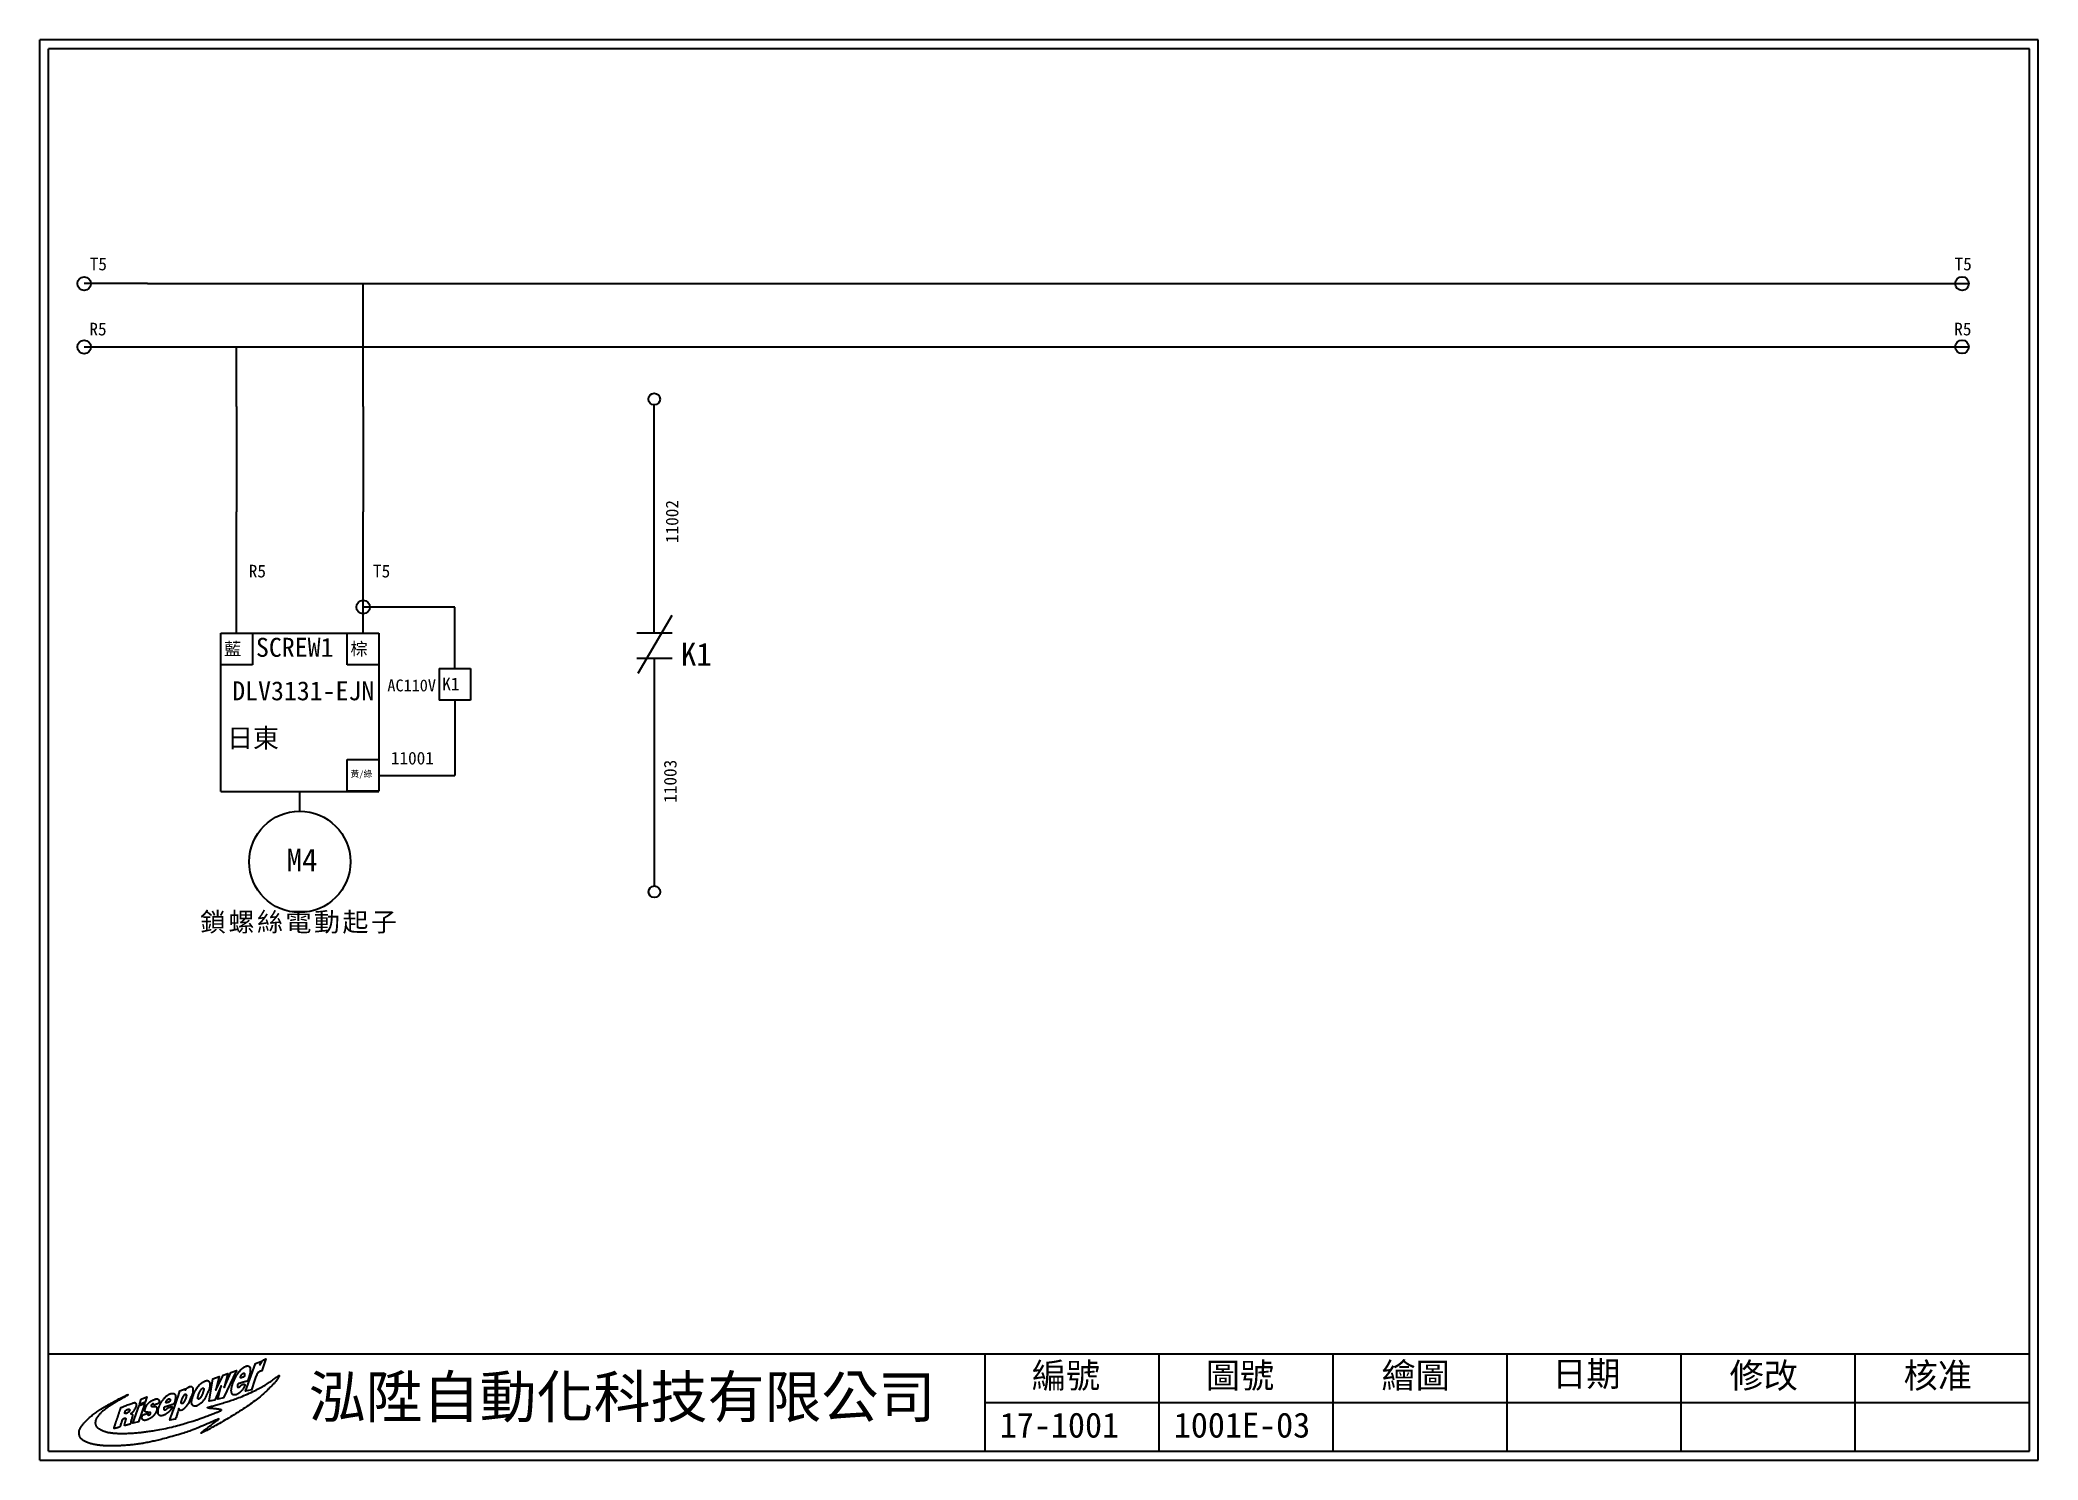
# Model space of a CAD drawing. Extents: x 10 to 326, y -17 to 207.
import ezdxf

# ---------------------------------------------------------------- set-up
doc = ezdxf.new("R2010")
doc.units = 0
doc.layers.get('0').update_dxf_attribs({"linetype": 'CONTINUOUS'})
for name, color, linetype in [('圖框層', 7, 'CONTINUOUS'), ('標尺寸層', 3, 'CONTINUOUS'), ('輪廓線層', 7, 'CONTINUOUS')]:
    doc.layers.add(name, color=color, linetype=linetype)
doc.styles.add('STSL', font='kaiu.ttf')
doc.styles.add('標楷體', font='kaiu.ttf')

msp = doc.modelspace()

# ---------------------------------------------------------------- texts
at = {"color": 7, "insert": (51.05, 69.12), "char_height": 3, "width": 33.5839, "attachment_point": 2, "style": '標楷體'}
msp.add_mtext('{\\T1.1;鎖螺絲電動起子}', dxfattribs=at)
at = {"layer": '圖框層', "color": 7, "style": 'STSL'}
for s, height, p in [('T5', 2, (17.86, 170.57)), ('T5', 2, (312.51, 170.57)), ('R5', 2, (17.81, 160.29)), ('R5', 2, (312.46, 160.29)), ('R5', 2, (42.99, 122.05)), ('T5', 2, (62.62, 122.05)), ('藍', 2, (39.07, 109.76)), ('SCREW1', 3, (44.13, 109.51)), ('棕', 2, (59.05, 109.76)), ('K1', 3.6, (111.26, 108.12)), ('DLV3131-EJN', 3, (40.38, 102.64)), ('AC110V', 1.881, (64.89, 104.05)), ('K1', 2, (73.56, 104.23)), ('日東', 3, (39.57, 95.18)), ('黃/綠', 1, (59.05, 90.5)), ('11001', 2, (65.44, 92.5)), ('M4', 3.6, (48.96, 75.6)), ('泓陞自動化科技有限公司', 6.6, (52.46, -10.71)), ('編號', 3.96, (166.71, -6.03)), ('圖號', 3.96, (194.21, -6.03)), ('繪圖', 3.96, (221.96, -6.02)), ('日期', 3.96, (248.94, -5.75)), ('修改', 3.96, (276.96, -6.02)), ('核准', 3.96, (304.46, -6.02)), ('17-1001', 3.96, (161.65, -13.85)), ('1001E-03', 3.96, (189.15, -13.85))]:
    msp.add_text(s, height=height, dxfattribs=at).set_placement(p)
for s, p in [('11002', (110.87, 127.48)), ('11003', (110.58, 86.44))]:
    msp.add_text(s, height=2, rotation=90, dxfattribs=at).set_placement(p)

# ---------------------------------------------------------------- linework, layer by layer
at = {"color": 7}
for p, q in [((107.06, 113.29), (107.06, 149.31)), ((107.08, 73.3), (107.08, 109.32))]:
    msp.add_line(p, q, dxfattribs=at)
for centre, radius in [((16.99, 168.47), 1.07), ((313.7, 168.48), 1.07), ((16.99, 158.47), 1.07), ((313.7, 158.48), 1.07), ((61.06, 117.37), 1.07), ((51.05, 77.12), 8)]:
    msp.add_circle(centre, radius, dxfattribs=at)
at = {"layer": '圖框層', "color": 7}
for p, q in [((325.7, 206.97), (10, 206.97)), ((10, -17.4), (10, 206.97)), ((324.33, 205.59), (11.37, 205.59)), ((11.37, -16.02), (11.37, 205.59)), ((324.33, -16.02), (324.33, 205.59)), ((325.7, -17.4), (325.7, 206.97)), ((11.37, -0.62), (324.33, -0.62)), ((159.33, -16.02), (159.33, -0.62)), ((186.83, -16.02), (186.83, -0.62)), ((214.33, -16.02), (214.33, -0.62)), ((241.83, -16.02), (241.83, -0.62)), ((269.33, -16.02), (269.33, -0.62)), ((296.83, -16.02), (296.83, -0.62)), ((159.33, -8.32), (324.33, -8.32)), ((10, -17.4), (325.7, -17.4)), ((11.37, -16.02), (324.33, -16.02))]:
    msp.add_line(p, q, dxfattribs=at)
at = {"layer": '標尺寸層', "color": 7}
for p, q in [((26.99, 168.47), (16.99, 168.47)), ((26.99, 168.47), (312.62, 168.47)), ((61.06, 149.07), (61.06, 168.47)), ((239.13, 168.47), (314.77, 168.47)), ((16.99, 158.47), (312.62, 158.47)), ((41.06, 149.07), (41.06, 158.47)), ((219.13, 158.47), (314.77, 158.47)), ((41.06, 149.07), (41.06, 132.44)), ((61.06, 149.07), (61.06, 132.44)), ((41.06, 113.25), (41.06, 132.44)), ((61.06, 113.25), (61.06, 132.44)), ((75.55, 117.37), (61.06, 117.37)), ((75.55, 107.66), (75.55, 117.37)), ((109.85, 116.04), (104.47, 106.87)), ((38.56, 88.25), (38.56, 113.25)), ((38.56, 113.25), (63.54, 113.25)), ((38.56, 113.25), (43.56, 113.25)), ((38.56, 108.25), (38.56, 113.25)), ((43.56, 113.25), (43.56, 108.25)), ((58.54, 113.25), (63.54, 113.25)), ((58.54, 108.25), (58.54, 113.25)), ((63.54, 113.26), (63.54, 88.26)), ((63.54, 113.25), (63.54, 108.25)), ((104.3, 113.29), (109.87, 113.29)), ((43.56, 108.25), (38.56, 108.25)), ((63.54, 108.25), (58.54, 108.25)), ((73.05, 107.66), (78.05, 107.66)), ((73.05, 107.66), (73.05, 102.66)), ((78.05, 107.66), (78.05, 102.66)), ((104.3, 109.32), (109.87, 109.32)), ((78.05, 102.66), (73.05, 102.66)), ((75.55, 102.66), (75.55, 90.76)), ((58.54, 93.26), (63.54, 93.26)), ((58.54, 88.26), (58.54, 93.26)), ((63.54, 93.26), (63.54, 88.26)), ((63.54, 90.76), (75.55, 90.76)), ((38.56, 88.25), (63.54, 88.25)), ((51.05, 85.12), (51.05, 88.25)), ((63.54, 88.26), (58.54, 88.26))]:
    msp.add_line(p, q, dxfattribs=at)
for centre in [(107.06, 150.23), (107.08, 72.38)]:
    msp.add_circle(centre, 0.92, dxfattribs=at)
at = {"layer": '輪廓線層', "color": 7}
for points in [[(42.94, -4.49), (42.93, -4.54), (42.91, -4.59), (42.9, -4.64), (42.88, -4.68), (42.87, -4.72), (42.85, -4.76), (42.84, -4.79), (42.83, -4.82), (42.82, -4.85), (42.8, -4.87), (42.79, -4.89), (42.77, -4.91), (42.76, -4.92), (42.74, -4.93), (42.72, -4.95), (42.69, -4.96), (42.66, -4.96), (42.63, -4.97), (42.6, -4.98), (42.56, -4.99), (42.52, -5), (42.47, -5.01), (42.41, -5.02), (42.36, -5.04), (42.29, -5.05), (42.22, -5.07), (42.15, -5.09), (42.08, -5.11), (42.01, -5.14), (41.94, -5.16), (41.86, -5.18), (41.8, -5.2), (41.73, -5.22), (41.68, -5.24), (41.62, -5.25), (41.57, -5.27), (41.53, -5.28), (41.48, -5.29), (41.45, -5.31), (41.41, -5.32), (41.39, -5.33), (41.36, -5.34), (41.34, -5.35), (41.32, -5.36), (41.31, -5.37), (41.29, -5.39), (41.28, -5.4), (41.27, -5.42), (41.26, -5.44), (41.24, -5.47), (41.23, -5.49), (41.22, -5.52), (41.22, -5.54), (41.21, -5.57), (41.2, -5.6), (41.2, -5.63), (41.19, -5.65), (41.19, -5.68), (41.19, -5.7), (41.19, -5.72), (41.19, -5.74), (41.19, -5.76), (41.19, -5.78), (41.19, -5.8), (41.2, -5.82), (41.21, -5.83), (41.21, -5.85), (41.22, -5.86), (41.23, -5.87), (41.25, -5.88), (41.26, -5.89), (41.27, -5.9), (41.29, -5.9), (41.31, -5.9), (41.33, -5.9), (41.35, -5.9), (41.37, -5.9), (41.39, -5.9), (41.41, -5.89), (41.43, -5.89), (41.45, -5.88), (41.48, -5.87), (41.5, -5.86), (41.52, -5.85), (41.54, -5.83), (41.56, -5.82), (41.58, -5.8), (41.6, -5.78), (41.62, -5.77), (41.65, -5.75), (41.67, -5.73), (41.69, -5.7), (41.7, -5.68), (41.72, -5.66), (41.74, -5.64), (41.75, -5.62), (41.77, -5.6), (41.78, -5.58), (41.8, -5.57), (41.81, -5.55), (41.84, -5.53), (41.87, -5.51), (41.91, -5.49), (41.95, -5.48), (42.01, -5.46), (42.08, -5.44), (42.15, -5.43), (42.22, -5.43), (42.28, -5.43), (42.33, -5.45), (42.37, -5.47), (42.39, -5.52), (42.39, -5.58), (42.37, -5.66), (42.33, -5.75), (42.28, -5.85), (42.22, -5.95), (42.16, -6.06), (42.09, -6.16), (42.02, -6.26), (41.95, -6.35), (41.88, -6.43), (41.81, -6.5), (41.75, -6.57), (41.69, -6.63), (41.63, -6.68), (41.58, -6.73), (41.53, -6.77), (41.48, -6.8), (41.43, -6.84), (41.39, -6.87), (41.35, -6.89), (41.31, -6.91), (41.28, -6.94), (41.24, -6.95), (41.21, -6.97), (41.18, -6.99), (41.14, -7), (41.11, -7.02), (41.09, -7.03), (41.06, -7.05), (41.03, -7.06), (41, -7.07), (40.98, -7.08), (40.95, -7.09), (40.92, -7.09), (40.9, -7.1), (40.87, -7.11), (40.85, -7.11), (40.82, -7.11), (40.79, -7.11), (40.76, -7.11), (40.73, -7.11), (40.7, -7.11), (40.66, -7.11), (40.63, -7.1), (40.6, -7.09), (40.56, -7.09), (40.53, -7.08), (40.5, -7.07), (40.48, -7.05), (40.45, -7.04), (40.43, -7.02), (40.41, -7), (40.39, -6.98), (40.37, -6.96), (40.36, -6.94), (40.34, -6.91), (40.33, -6.88), (40.31, -6.84), (40.3, -6.81), (40.29, -6.77), (40.28, -6.73), (40.26, -6.68), (40.26, -6.64), (40.25, -6.59), (40.24, -6.55), (40.24, -6.5), (40.23, -6.45), (40.23, -6.4), (40.23, -6.34), (40.24, -6.29), (40.24, -6.24), (40.25, -6.18), (40.25, -6.12), (40.26, -6.06), (40.28, -5.99), (40.29, -5.93), (40.31, -5.86), (40.33, -5.78), (40.35, -5.7), (40.37, -5.62), (40.4, -5.53), (40.43, -5.43), (40.47, -5.33), (40.5, -5.23), (40.54, -5.12), (40.58, -5.02), (40.63, -4.91), (40.67, -4.8), (40.72, -4.69), (40.77, -4.58), (40.82, -4.48), (40.87, -4.37), (40.93, -4.27), (40.99, -4.16), (41.05, -4.06), (41.11, -3.96), (41.18, -3.86), (41.24, -3.76), (41.31, -3.67), (41.37, -3.58), (41.44, -3.5), (41.5, -3.42), (41.56, -3.34), (41.62, -3.28), (41.67, -3.22), (41.71, -3.16), (41.76, -3.11), (41.8, -3.07), (41.84, -3.03), (41.88, -2.99), (41.92, -2.96), (41.96, -2.92), (42, -2.89), (42.05, -2.86), (42.09, -2.83), (42.14, -2.79), (42.19, -2.76), (42.23, -2.73), (42.28, -2.71), (42.32, -2.68), (42.36, -2.66), (42.41, -2.64), (42.45, -2.62), (42.49, -2.6), (42.53, -2.58), (42.56, -2.57), (42.6, -2.56), (42.64, -2.55), (42.67, -2.54), (42.71, -2.53), (42.74, -2.53), (42.77, -2.53), (42.81, -2.53), (42.84, -2.53), (42.87, -2.53), (42.89, -2.53), (42.92, -2.54), (42.95, -2.54), (42.97, -2.55), (42.99, -2.56), (43.02, -2.57), (43.04, -2.59), (43.06, -2.6), (43.08, -2.62), (43.09, -2.64), (43.11, -2.66), (43.13, -2.68), (43.15, -2.7), (43.16, -2.73), (43.17, -2.76), (43.19, -2.79), (43.2, -2.82), (43.21, -2.85), (43.21, -2.88), (43.22, -2.92), (43.23, -2.96), (43.23, -3), (43.23, -3.04), (43.23, -3.08), (43.23, -3.13), (43.23, -3.17), (43.23, -3.22), (43.23, -3.28), (43.23, -3.33), (43.22, -3.38), (43.22, -3.44), (43.21, -3.49), (43.2, -3.55), (43.19, -3.6), (43.18, -3.66), (43.17, -3.71), (43.16, -3.77), (43.14, -3.83), (43.13, -3.88), (43.11, -3.94), (43.09, -4), (43.08, -4.06), (43.06, -4.13), (43.04, -4.19), (43.02, -4.25), (43, -4.32), (42.98, -4.38), (42.96, -4.43)], [(44.27, -3.86), (44.07, -4.34), (43.9, -4.85), (43.43, -6.28), (42.48, -6.53), (44.04, -2.14), (44.9, -1.83), (44.76, -2.33), (45.03, -1.85), (45.36, -1.57), (45.7, -1.42), (45.05, -3.28), (44.91, -3.33), (44.74, -3.37), (44.51, -3.52)], [(37.05, -11.43), (36.76, -11.56), (36.44, -11.7), (36.11, -11.84), (35.76, -11.98), (35.42, -12.12), (35.08, -12.26), (34.75, -12.39), (34.45, -12.51), (34.17, -12.62), (33.91, -12.72), (33.66, -12.81), (33.43, -12.9), (33.2, -12.98), (32.96, -13.06), (32.71, -13.13), (32.45, -13.22), (32.17, -13.3), (31.86, -13.39), (31.55, -13.48), (31.23, -13.57), (30.91, -13.67), (30.59, -13.75), (30.27, -13.84), (29.97, -13.92), (29.69, -13.99), (29.43, -14.06), (29.17, -14.13), (28.94, -14.19), (28.71, -14.24), (28.49, -14.29), (28.27, -14.34), (28.06, -14.39), (27.85, -14.44), (27.65, -14.48), (27.44, -14.53), (27.24, -14.57), (27.04, -14.61), (26.83, -14.65), (26.63, -14.69), (26.43, -14.72), (26.23, -14.76), (26.03, -14.79), (25.83, -14.82), (25.63, -14.85), (25.44, -14.88), (25.25, -14.9), (25.06, -14.93), (24.88, -14.95), (24.7, -14.97), (24.52, -14.99), (24.35, -15.01), (24.18, -15.03), (24, -15.04), (23.83, -15.06), (23.65, -15.07), (23.47, -15.09), (23.29, -15.1), (23.1, -15.11), (22.9, -15.12), (22.71, -15.13), (22.52, -15.14), (22.33, -15.15), (22.14, -15.16), (21.95, -15.16), (21.78, -15.17), (21.6, -15.17), (21.44, -15.17), (21.28, -15.17), (21.12, -15.17), (20.97, -15.17), (20.83, -15.17), (20.69, -15.17), (20.55, -15.16), (20.42, -15.15), (20.29, -15.15), (20.17, -15.14), (20.04, -15.13), (19.92, -15.12), (19.79, -15.11), (19.66, -15.09), (19.53, -15.08), (19.39, -15.06), (19.25, -15.05), (19.11, -15.03), (18.96, -15.01), (18.82, -14.98), (18.67, -14.96), (18.52, -14.93), (18.36, -14.89), (18.21, -14.86), (18.06, -14.82), (17.91, -14.77), (17.76, -14.73), (17.62, -14.68), (17.49, -14.63), (17.36, -14.58), (17.24, -14.53), (17.13, -14.48), (17.03, -14.43), (16.94, -14.37), (16.85, -14.32), (16.78, -14.27), (16.71, -14.22), (16.64, -14.17), (16.59, -14.12), (16.54, -14.07), (16.49, -14.03), (16.46, -13.98), (16.42, -13.94), (16.39, -13.9), (16.37, -13.86), (16.35, -13.82), (16.33, -13.79), (16.31, -13.75), (16.29, -13.72), (16.28, -13.68), (16.27, -13.65), (16.26, -13.61), (16.25, -13.58), (16.24, -13.54), (16.24, -13.51), (16.23, -13.47), (16.23, -13.43), (16.22, -13.4), (16.22, -13.36), (16.22, -13.32), (16.21, -13.28), (16.21, -13.24), (16.2, -13.2), (16.2, -13.16), (16.19, -13.12), (16.19, -13.07), (16.18, -13.03), (16.18, -12.99), (16.18, -12.95), (16.18, -12.9), (16.19, -12.86), (16.19, -12.82), (16.2, -12.78), (16.21, -12.74), (16.23, -12.69), (16.25, -12.64), (16.27, -12.59), (16.3, -12.53), (16.34, -12.47), (16.37, -12.4), (16.42, -12.32), (16.46, -12.24), (16.52, -12.16), (16.58, -12.07), (16.64, -11.98), (16.71, -11.89), (16.78, -11.79), (16.86, -11.69), (16.94, -11.59), (17.03, -11.48), (17.13, -11.37), (17.23, -11.26), (17.34, -11.15), (17.46, -11.04), (17.58, -10.92), (17.71, -10.8), (17.84, -10.68), (17.98, -10.56), (18.12, -10.45), (18.27, -10.33), (18.42, -10.21), (18.56, -10.1), (18.71, -9.99), (18.86, -9.88), (19.01, -9.77), (19.15, -9.67), (19.3, -9.57), (19.44, -9.47), (19.58, -9.38), (19.72, -9.29), (19.85, -9.21), (19.99, -9.13), (20.12, -9.05), (20.25, -8.97), (20.37, -8.9), (20.49, -8.83), (20.61, -8.77), (20.73, -8.7), (20.85, -8.63), (20.96, -8.57), (21.08, -8.5), (21.21, -8.43), (21.34, -8.36), (21.49, -8.28), (21.66, -8.19), (21.84, -8.09), (22.04, -7.98), (22.26, -7.87), (22.48, -7.75), (22.71, -7.63), (22.93, -7.51), (23.14, -7.4), (23.34, -7.31), (23.5, -7.23), (23.64, -7.16), (23.75, -7.12), (23.83, -7.09), (23.89, -7.07), (23.92, -7.07), (23.94, -7.08), (23.93, -7.09), (23.91, -7.12), (23.87, -7.15), (23.82, -7.19), (23.75, -7.23), (23.68, -7.27), (23.59, -7.32), (23.5, -7.38), (23.4, -7.44), (23.29, -7.5), (23.17, -7.56), (23.05, -7.63), (22.92, -7.7), (22.79, -7.77), (22.65, -7.84), (22.52, -7.92), (22.38, -8), (22.23, -8.08), (22.09, -8.16), (21.95, -8.25), (21.8, -8.34), (21.66, -8.42), (21.52, -8.51), (21.38, -8.6), (21.24, -8.69), (21.1, -8.78), (20.97, -8.87), (20.84, -8.96), (20.71, -9.05), (20.59, -9.14), (20.46, -9.23), (20.34, -9.33), (20.23, -9.42), (20.11, -9.51), (20, -9.61), (19.89, -9.7), (19.78, -9.8), (19.68, -9.9), (19.59, -9.99), (19.49, -10.08), (19.41, -10.17), (19.33, -10.26), (19.25, -10.34), (19.19, -10.42), (19.13, -10.5), (19.07, -10.57), (19.02, -10.64), (18.98, -10.71), (18.94, -10.78), (18.9, -10.85), (18.87, -10.92), (18.84, -10.99), (18.82, -11.06), (18.8, -11.13), (18.78, -11.2), (18.77, -11.26), (18.75, -11.32), (18.75, -11.38), (18.74, -11.44), (18.74, -11.49), (18.74, -11.54), (18.74, -11.59), (18.74, -11.63), (18.75, -11.68), (18.76, -11.72), (18.77, -11.76), (18.78, -11.81), (18.79, -11.85), (18.81, -11.9), (18.83, -11.94), (18.84, -11.98), (18.87, -12.02), (18.89, -12.06), (18.91, -12.1), (18.94, -12.14), (18.97, -12.17), (19, -12.2), (19.03, -12.24), (19.07, -12.27), (19.11, -12.3), (19.15, -12.33), (19.19, -12.37), (19.24, -12.4), (19.29, -12.43), (19.35, -12.46), (19.4, -12.49), (19.46, -12.53), (19.53, -12.56), (19.59, -12.59), (19.66, -12.63), (19.73, -12.66), (19.8, -12.7), (19.88, -12.73), (19.95, -12.76), (20.03, -12.8), (20.11, -12.83), (20.19, -12.86), (20.27, -12.89), (20.35, -12.91), (20.43, -12.94), (20.51, -12.96), (20.59, -12.98), (20.68, -13), (20.77, -13.02), (20.87, -13.03), (20.97, -13.05), (21.08, -13.07), (21.2, -13.08), (21.32, -13.1), (21.44, -13.11), (21.57, -13.13), (21.71, -13.14), (21.85, -13.15), (21.99, -13.16), (22.14, -13.17), (22.29, -13.18), (22.44, -13.19), (22.6, -13.19), (22.77, -13.19), (22.94, -13.2), (23.12, -13.2), (23.31, -13.19), (23.5, -13.19), (23.71, -13.18), (23.92, -13.17), (24.13, -13.17), (24.34, -13.15), (24.55, -13.14), (24.76, -13.13), (24.97, -13.11), (25.17, -13.1), (25.37, -13.08), (25.56, -13.06), (25.75, -13.04), (25.94, -13.02), (26.12, -13), (26.3, -12.98), (26.48, -12.96), (26.66, -12.94), (26.85, -12.91), (27.04, -12.89), (27.23, -12.86), (27.44, -12.83), (27.65, -12.8), (27.88, -12.76), (28.12, -12.72), (28.38, -12.68), (28.66, -12.63), (28.95, -12.58), (29.25, -12.52), (29.55, -12.46), (29.87, -12.39), (30.18, -12.33), (30.49, -12.25), (30.81, -12.18), (31.11, -12.1), (31.42, -12.03), (31.71, -11.95), (32, -11.87), (32.29, -11.79), (32.56, -11.71), (32.82, -11.64), (33.07, -11.56), (33.31, -11.49), (33.53, -11.43), (33.74, -11.36), (33.94, -11.3), (34.13, -11.24), (34.3, -11.19), (34.45, -11.14), (34.59, -11.1), (34.72, -11.06), (34.84, -11.02), (34.95, -10.98), (35.07, -10.94), (35.19, -10.89), (35.32, -10.85), (35.46, -10.79), (35.62, -10.73), (35.79, -10.67), (35.97, -10.6), (36.16, -10.53), (36.34, -10.46), (36.53, -10.39), (36.71, -10.32), (36.88, -10.25), (37.04, -10.19), (37.18, -10.13), (37.32, -10.08), (37.45, -10.03), (37.58, -9.99), (37.7, -9.94), (37.82, -9.9), (37.94, -9.85), (38.06, -9.81), (38.17, -9.76), (38.28, -9.72), (38.39, -9.68), (38.48, -9.64), (38.56, -9.6), (38.62, -9.56), (38.65, -9.53), (38.67, -9.5), (38.66, -9.48), (38.63, -9.46), (38.58, -9.44), (38.52, -9.43), (38.45, -9.41), (38.38, -9.4), (38.29, -9.39), (38.21, -9.38), (38.12, -9.37), (38.03, -9.36), (37.94, -9.35), (37.84, -9.33), (37.75, -9.32), (37.65, -9.31), (37.55, -9.3), (37.45, -9.29), (37.34, -9.28), (37.24, -9.27), (37.14, -9.26), (37.04, -9.25), (36.95, -9.24), (36.86, -9.23), (36.78, -9.22), (36.7, -9.21), (36.64, -9.2), (36.58, -9.18), (36.53, -9.17), (36.49, -9.16), (36.46, -9.14), (36.45, -9.13), (36.45, -9.11), (36.46, -9.1), (36.49, -9.08), (36.54, -9.06), (36.59, -9.04), (36.67, -9.02), (36.75, -9), (36.85, -8.97), (36.97, -8.94), (37.1, -8.91), (37.24, -8.87), (37.4, -8.83), (37.56, -8.78), (37.74, -8.74), (37.92, -8.69), (38.1, -8.63), (38.3, -8.58), (38.49, -8.52), (38.69, -8.46), (38.89, -8.4), (39.09, -8.33), (39.29, -8.27), (39.5, -8.2), (39.7, -8.14), (39.9, -8.07), (40.1, -8), (40.31, -7.94), (40.52, -7.87), (40.73, -7.8), (40.95, -7.72), (41.18, -7.63), (41.42, -7.54), (41.67, -7.44), (41.94, -7.34), (42.22, -7.22), (42.5, -7.1), (42.79, -6.97), (43.08, -6.84), (43.36, -6.71), (43.64, -6.58), (43.9, -6.46), (44.14, -6.34), (44.37, -6.22), (44.59, -6.11), (44.8, -6), (44.99, -5.9), (45.19, -5.79), (45.37, -5.68), (45.56, -5.57), (45.74, -5.46), (45.92, -5.34), (46.1, -5.22), (46.28, -5.11), (46.46, -4.99), (46.62, -4.87), (46.79, -4.75), (46.95, -4.64), (47.1, -4.53), (47.24, -4.42), (47.37, -4.32), (47.48, -4.23), (47.59, -4.16), (47.67, -4.1), (47.74, -4.06), (47.79, -4.04), (47.81, -4.05), (47.82, -4.07), (47.81, -4.12), (47.78, -4.18), (47.75, -4.25), (47.7, -4.33), (47.65, -4.42), (47.6, -4.5), (47.54, -4.59), (47.49, -4.67), (47.43, -4.75), (47.37, -4.83), (47.31, -4.9), (47.25, -4.98), (47.19, -5.05), (47.13, -5.13), (47.06, -5.21), (46.99, -5.28), (46.91, -5.36), (46.84, -5.45), (46.75, -5.53), (46.66, -5.63), (46.56, -5.73), (46.45, -5.84), (46.33, -5.95), (46.21, -6.08), (46.08, -6.21), (45.93, -6.35), (45.79, -6.49), (45.63, -6.63), (45.47, -6.78), (45.3, -6.93), (45.13, -7.08), (44.95, -7.24), (44.77, -7.39), (44.58, -7.55), (44.37, -7.71), (44.16, -7.87), (43.94, -8.04), (43.71, -8.22), (43.46, -8.39), (43.21, -8.58), (42.94, -8.76), (42.67, -8.95), (42.39, -9.14), (42.11, -9.33), (41.82, -9.52), (41.54, -9.7), (41.25, -9.88), (40.96, -10.06), (40.67, -10.24), (40.39, -10.42), (40.1, -10.59), (39.81, -10.77), (39.52, -10.94), (39.22, -11.11), (38.93, -11.28), (38.64, -11.45), (38.35, -11.61), (38.07, -11.77), (37.8, -11.93), (37.54, -12.07), (37.3, -12.21), (37.07, -12.33), (36.87, -12.45), (36.68, -12.55), (36.51, -12.64), (36.36, -12.72), (36.22, -12.79), (36.1, -12.85), (35.99, -12.91), (35.88, -12.96), (35.79, -13.01), (35.7, -13.05), (35.62, -13.09), (35.56, -13.12), (35.51, -13.14), (35.48, -13.14), (35.46, -13.14), (35.47, -13.12), (35.49, -13.09), (35.54, -13.04), (35.61, -12.98), (35.69, -12.91), (35.79, -12.83), (35.91, -12.73), (36.04, -12.63), (36.18, -12.52), (36.34, -12.4), (36.51, -12.27), (36.68, -12.14), (36.86, -12.01), (37.04, -11.88), (37.21, -11.75), (37.39, -11.62), (37.56, -11.49), (37.71, -11.38), (37.86, -11.27), (37.99, -11.17), (38.09, -11.09), (38.18, -11.02), (38.24, -10.96), (38.27, -10.92), (38.27, -10.91), (38.24, -10.91), (38.17, -10.93), (38.06, -10.98), (37.93, -11.04), (37.76, -11.12), (37.55, -11.21), (37.32, -11.31)], [(33.46, -8.45), (33.17, -8.86), (32.82, -9.21), (32.58, -9.43), (32.44, -9.51), (32.24, -9.57), (32.11, -9.52), (31.97, -9.47), (31.95, -9.34), (31.94, -9.27), (31.88, -9.44), (31.85, -9.65), (31.73, -9.93), (31.61, -10.31), (31.52, -10.66), (31.44, -10.82), (31.4, -10.92), (31.05, -11), (30.52, -11.11), (30.64, -10.75), (30.8, -10.33), (30.83, -10.19), (30.98, -9.75), (31.19, -9.2), (31.34, -8.71), (31.62, -7.92), (31.87, -7.18), (32.11, -6.48), (32.95, -6.14), (32.95, -6.36), (33.09, -6.15), (33.41, -5.92), (33.7, -5.79), (33.93, -5.77), (34.05, -5.86), (34.16, -5.98), (34.17, -6.22), (34.16, -6.52), (34.13, -6.77), (34.03, -7.05), (33.92, -7.35), (33.81, -7.61), (33.65, -8.02)], [(34.48, -8.9), (34.44, -8.89), (34.41, -8.89), (34.37, -8.88), (34.34, -8.87), (34.31, -8.86), (34.28, -8.85), (34.26, -8.83), (34.23, -8.82), (34.2, -8.8), (34.18, -8.78), (34.16, -8.77), (34.13, -8.75), (34.11, -8.73), (34.09, -8.7), (34.07, -8.68), (34.05, -8.66), (34.04, -8.63), (34.02, -8.61), (34.01, -8.58), (34, -8.55), (33.99, -8.52), (33.98, -8.49), (33.97, -8.46), (33.97, -8.43), (33.96, -8.39), (33.96, -8.36), (33.96, -8.32), (33.96, -8.29), (33.96, -8.25), (33.96, -8.21), (33.96, -8.17), (33.96, -8.13), (33.97, -8.09), (33.97, -8.05), (33.98, -8.01), (33.99, -7.97), (34, -7.92), (34.01, -7.88), (34.02, -7.84), (34.03, -7.79), (34.04, -7.74), (34.05, -7.7), (34.06, -7.65), (34.08, -7.61), (34.09, -7.56), (34.1, -7.52), (34.11, -7.47), (34.13, -7.43), (34.14, -7.39), (34.16, -7.35), (34.17, -7.31), (34.19, -7.27), (34.21, -7.23), (34.22, -7.19), (34.24, -7.15), (34.26, -7.1), (34.28, -7.05), (34.3, -6.99), (34.33, -6.94), (34.35, -6.87), (34.38, -6.81), (34.41, -6.74), (34.44, -6.66), (34.48, -6.59), (34.52, -6.51), (34.56, -6.42), (34.61, -6.34), (34.66, -6.25), (34.71, -6.17), (34.76, -6.09), (34.81, -6), (34.87, -5.93), (34.92, -5.85), (34.97, -5.78), (35.02, -5.71), (35.08, -5.65), (35.13, -5.59), (35.18, -5.54), (35.23, -5.48), (35.28, -5.44), (35.32, -5.39), (35.37, -5.35), (35.41, -5.31), (35.46, -5.28), (35.5, -5.24), (35.55, -5.21), (35.59, -5.18), (35.64, -5.15), (35.68, -5.13), (35.73, -5.1), (35.77, -5.08), (35.82, -5.06), (35.86, -5.03), (35.9, -5.01), (35.94, -4.99), (35.98, -4.98), (36.01, -4.96), (36.04, -4.95), (36.06, -4.93), (36.09, -4.92), (36.11, -4.91), (36.14, -4.9), (36.16, -4.89), (36.19, -4.88), (36.22, -4.87), (36.24, -4.86), (36.27, -4.86), (36.3, -4.85), (36.34, -4.85), (36.37, -4.84), (36.4, -4.84), (36.43, -4.84), (36.46, -4.84), (36.48, -4.85), (36.51, -4.85), (36.54, -4.86), (36.57, -4.87), (36.59, -4.88), (36.62, -4.89), (36.64, -4.91), (36.67, -4.93), (36.69, -4.95), (36.72, -4.98), (36.74, -5), (36.76, -5.04), (36.78, -5.07), (36.8, -5.11), (36.81, -5.15), (36.83, -5.19), (36.84, -5.24), (36.84, -5.29), (36.85, -5.34), (36.85, -5.4), (36.85, -5.46), (36.85, -5.52), (36.85, -5.58), (36.85, -5.64), (36.84, -5.71), (36.84, -5.77), (36.83, -5.84), (36.81, -5.91), (36.8, -5.98), (36.78, -6.04), (36.77, -6.11), (36.75, -6.17), (36.72, -6.23), (36.7, -6.29), (36.67, -6.35), (36.65, -6.41), (36.62, -6.47), (36.59, -6.53), (36.56, -6.59), (36.53, -6.64), (36.51, -6.7), (36.48, -6.76), (36.45, -6.82), (36.42, -6.88), (36.39, -6.95), (36.36, -7.01), (36.33, -7.08), (36.3, -7.15), (36.27, -7.22), (36.24, -7.3), (36.2, -7.38), (36.16, -7.45), (36.12, -7.53), (36.08, -7.61), (36.03, -7.69), (35.98, -7.77), (35.93, -7.85), (35.87, -7.93), (35.81, -8.01), (35.75, -8.08), (35.69, -8.15), (35.63, -8.22), (35.57, -8.28), (35.51, -8.34), (35.45, -8.39), (35.39, -8.44), (35.33, -8.48), (35.27, -8.52), (35.22, -8.56), (35.17, -8.6), (35.12, -8.63), (35.07, -8.66), (35.03, -8.69), (34.98, -8.71), (34.94, -8.74), (34.91, -8.76), (34.87, -8.79), (34.83, -8.81), (34.79, -8.82), (34.75, -8.84), (34.71, -8.86), (34.67, -8.87), (34.63, -8.88), (34.59, -8.89), (34.55, -8.89), (34.51, -8.9)], [(35.25, -6.62), (35.28, -6.58), (35.3, -6.54), (35.32, -6.5), (35.34, -6.46), (35.37, -6.42), (35.39, -6.38), (35.41, -6.34), (35.43, -6.3), (35.46, -6.26), (35.48, -6.23), (35.51, -6.2), (35.53, -6.17), (35.56, -6.14), (35.59, -6.12), (35.61, -6.09), (35.64, -6.08), (35.66, -6.06), (35.69, -6.05), (35.72, -6.04), (35.74, -6.04), (35.76, -6.04), (35.79, -6.04), (35.81, -6.04), (35.82, -6.05), (35.84, -6.06), (35.85, -6.07), (35.86, -6.08), (35.87, -6.1), (35.88, -6.11), (35.89, -6.13), (35.89, -6.15), (35.89, -6.17), (35.89, -6.2), (35.89, -6.22), (35.89, -6.25), (35.88, -6.28), (35.88, -6.3), (35.87, -6.33), (35.87, -6.37), (35.86, -6.4), (35.85, -6.43), (35.84, -6.47), (35.83, -6.5), (35.81, -6.54), (35.8, -6.57), (35.79, -6.61), (35.78, -6.65), (35.77, -6.68), (35.75, -6.72), (35.74, -6.75), (35.73, -6.79), (35.72, -6.83), (35.71, -6.86), (35.7, -6.9), (35.69, -6.93), (35.67, -6.97), (35.66, -7), (35.64, -7.04), (35.63, -7.07), (35.61, -7.1), (35.6, -7.14), (35.58, -7.17), (35.57, -7.2), (35.55, -7.24), (35.54, -7.27), (35.52, -7.3), (35.5, -7.33), (35.49, -7.35), (35.47, -7.38), (35.46, -7.41), (35.44, -7.43), (35.43, -7.46), (35.41, -7.48), (35.4, -7.5), (35.38, -7.52), (35.37, -7.54), (35.35, -7.56), (35.34, -7.58), (35.32, -7.6), (35.3, -7.61), (35.29, -7.63), (35.27, -7.65), (35.25, -7.66), (35.24, -7.68), (35.22, -7.7), (35.2, -7.71), (35.18, -7.72), (35.16, -7.73), (35.14, -7.74), (35.12, -7.75), (35.1, -7.75), (35.08, -7.76), (35.06, -7.76), (35.05, -7.76), (35.03, -7.75), (35.02, -7.75), (35, -7.74), (34.99, -7.73), (34.98, -7.72), (34.97, -7.71), (34.96, -7.7), (34.95, -7.68), (34.95, -7.66), (34.94, -7.65), (34.94, -7.63), (34.93, -7.61), (34.93, -7.59), (34.93, -7.57), (34.93, -7.54), (34.93, -7.52), (34.94, -7.49), (34.95, -7.46), (34.96, -7.43), (34.97, -7.39), (34.98, -7.36), (34.99, -7.32), (35.01, -7.28), (35.02, -7.25), (35.03, -7.21), (35.04, -7.18), (35.05, -7.14), (35.06, -7.11), (35.06, -7.08), (35.07, -7.04), (35.07, -7.01), (35.08, -6.98), (35.09, -6.95), (35.1, -6.92), (35.11, -6.88), (35.13, -6.85), (35.14, -6.81), (35.16, -6.78), (35.19, -6.74), (35.21, -6.7), (35.23, -6.66)], [(37.62, -7.92), (36.76, -8.11), (37.34, -4.56), (38.29, -4.22), (37.8, -6.34), (38.93, -3.97), (39.66, -3.74), (39.13, -5.96), (40.16, -3.56), (41.06, -3.23), (38.99, -7.55), (38.13, -7.76), (38.62, -5.66)], [(42.21, -4.25), (42.18, -4.27), (42.16, -4.28), (42.13, -4.29), (42.11, -4.3), (42.08, -4.31), (42.05, -4.32), (42.02, -4.33), (41.99, -4.34), (41.96, -4.35), (41.93, -4.36), (41.91, -4.37), (41.88, -4.38), (41.86, -4.39), (41.83, -4.4), (41.81, -4.4), (41.78, -4.41), (41.76, -4.41), (41.74, -4.42), (41.71, -4.42), (41.7, -4.42), (41.68, -4.41), (41.67, -4.4), (41.66, -4.39), (41.65, -4.38), (41.65, -4.36), (41.65, -4.34), (41.66, -4.31), (41.67, -4.28), (41.68, -4.25), (41.69, -4.22), (41.71, -4.19), (41.72, -4.15), (41.74, -4.12), (41.76, -4.09), (41.78, -4.06), (41.79, -4.03), (41.81, -3.99), (41.83, -3.96), (41.85, -3.93), (41.87, -3.91), (41.9, -3.88), (41.92, -3.85), (41.95, -3.82), (41.97, -3.8), (42, -3.78), (42.02, -3.76), (42.05, -3.74), (42.07, -3.72), (42.09, -3.71), (42.11, -3.7), (42.14, -3.69), (42.16, -3.69), (42.18, -3.68), (42.19, -3.68), (42.21, -3.68), (42.23, -3.68), (42.25, -3.68), (42.26, -3.68), (42.28, -3.69), (42.29, -3.7), (42.3, -3.7), (42.31, -3.71), (42.32, -3.72), (42.33, -3.73), (42.33, -3.74), (42.34, -3.75), (42.34, -3.77), (42.34, -3.78), (42.34, -3.8), (42.34, -3.82), (42.34, -3.84), (42.34, -3.86), (42.34, -3.89), (42.34, -3.92), (42.33, -3.95), (42.33, -3.99), (42.33, -4.02), (42.32, -4.05), (42.32, -4.08), (42.31, -4.11), (42.3, -4.13), (42.29, -4.16), (42.28, -4.18), (42.27, -4.2), (42.26, -4.21), (42.24, -4.23), (42.23, -4.24)], [(24.57, -10.15), (24.58, -10.17), (24.6, -10.18), (24.6, -10.21), (24.61, -10.23), (24.61, -10.26), (24.62, -10.29), (24.62, -10.32), (24.61, -10.35), (24.61, -10.39), (24.61, -10.43), (24.6, -10.46), (24.59, -10.51), (24.59, -10.55), (24.58, -10.59), (24.57, -10.63), (24.56, -10.68), (24.54, -10.72), (24.53, -10.77), (24.52, -10.81), (24.5, -10.86), (24.49, -10.9), (24.48, -10.94), (24.46, -10.98), (24.45, -11.02), (24.43, -11.06), (24.42, -11.1), (24.41, -11.13), (24.4, -11.16), (24.39, -11.19), (24.38, -11.22), (24.37, -11.25), (24.37, -11.28), (24.36, -11.31), (24.36, -11.34), (24.36, -11.36), (24.35, -11.39), (24.35, -11.41), (24.35, -11.44), (24.35, -11.46), (24.35, -11.48), (24.35, -11.5), (24.34, -11.52), (24.34, -11.54), (24.34, -11.56), (24.34, -11.58), (24.34, -11.59), (24.33, -11.61), (24.33, -11.62), (24.33, -11.63), (24.33, -11.64), (24.33, -11.65), (24.32, -11.66), (24.32, -11.67), (24.31, -11.68), (24.3, -11.69), (24.28, -11.7), (24.27, -11.71), (24.25, -11.72), (24.22, -11.72), (24.2, -11.73), (24.17, -11.74), (24.14, -11.75), (24.11, -11.77), (24.07, -11.78), (24.04, -11.79), (24, -11.8), (23.96, -11.81), (23.93, -11.82), (23.89, -11.83), (23.85, -11.84), (23.81, -11.85), (23.77, -11.86), (23.73, -11.88), (23.69, -11.89), (23.66, -11.9), (23.62, -11.91), (23.59, -11.92), (23.55, -11.93), (23.52, -11.93), (23.5, -11.94), (23.47, -11.95), (23.45, -11.95), (23.43, -11.95), (23.42, -11.95), (23.4, -11.95), (23.39, -11.94), (23.39, -11.93), (23.38, -11.92), (23.38, -11.91), (23.38, -11.89), (23.38, -11.86), (23.38, -11.84), (23.38, -11.81), (23.39, -11.78), (23.39, -11.75), (23.4, -11.73), (23.4, -11.7), (23.41, -11.67), (23.41, -11.64), (23.42, -11.61), (23.42, -11.58), (23.43, -11.56), (23.44, -11.53), (23.44, -11.5), (23.45, -11.47), (23.46, -11.44), (23.47, -11.41), (23.48, -11.38), (23.49, -11.35), (23.5, -11.32), (23.51, -11.29), (23.52, -11.26), (23.53, -11.23), (23.54, -11.2), (23.55, -11.17), (23.55, -11.14), (23.56, -11.11), (23.57, -11.08), (23.57, -11.05), (23.58, -11.03), (23.58, -11), (23.59, -10.98), (23.59, -10.96), (23.6, -10.94), (23.6, -10.93), (23.6, -10.91), (23.6, -10.9), (23.6, -10.89), (23.6, -10.88), (23.59, -10.87), (23.59, -10.86), (23.58, -10.85), (23.57, -10.85), (23.56, -10.84), (23.55, -10.84), (23.54, -10.84), (23.53, -10.83), (23.52, -10.83), (23.51, -10.83), (23.49, -10.83), (23.48, -10.83), (23.47, -10.83), (23.45, -10.83), (23.44, -10.83), (23.42, -10.83), (23.4, -10.84), (23.38, -10.84), (23.37, -10.84), (23.35, -10.85), (23.33, -10.85), (23.31, -10.86), (23.29, -10.86), (23.27, -10.87), (23.24, -10.88), (23.22, -10.88), (23.2, -10.89), (23.18, -10.9), (23.16, -10.91), (23.14, -10.92), (23.12, -10.93), (23.1, -10.95), (23.08, -10.96), (23.06, -10.98), (23.05, -10.99), (23.03, -11.01), (23.02, -11.03), (23.01, -11.04), (23, -11.06), (22.99, -11.07), (22.98, -11.09), (22.98, -11.1), (22.97, -11.12), (22.97, -11.13), (22.96, -11.15), (22.96, -11.16), (22.96, -11.18), (22.95, -11.19), (22.95, -11.21), (22.94, -11.22), (22.94, -11.24), (22.93, -11.26), (22.93, -11.28), (22.92, -11.31), (22.91, -11.33), (22.9, -11.36), (22.89, -11.38), (22.88, -11.41), (22.87, -11.44), (22.86, -11.47), (22.85, -11.5), (22.84, -11.53), (22.83, -11.56), (22.82, -11.59), (22.81, -11.62), (22.8, -11.64), (22.79, -11.67), (22.78, -11.7), (22.78, -11.72), (22.77, -11.75), (22.76, -11.78), (22.75, -11.8), (22.74, -11.83), (22.73, -11.86), (22.72, -11.88), (22.72, -11.91), (22.71, -11.93), (22.7, -11.96), (22.7, -11.98), (22.69, -12.01), (22.68, -12.03), (22.68, -12.05), (22.67, -12.07), (22.66, -12.09), (22.65, -12.11), (22.64, -12.13), (22.62, -12.14), (22.61, -12.16), (22.58, -12.17), (22.56, -12.18), (22.53, -12.2), (22.5, -12.21), (22.46, -12.22), (22.42, -12.24), (22.38, -12.25), (22.33, -12.26), (22.28, -12.28), (22.23, -12.3), (22.18, -12.31), (22.13, -12.33), (22.07, -12.34), (22.02, -12.36), (21.97, -12.37), (21.92, -12.38), (21.88, -12.39), (21.84, -12.4), (21.81, -12.41), (21.78, -12.41), (21.75, -12.41), (21.73, -12.4), (21.72, -12.39), (21.71, -12.37), (21.71, -12.35), (21.71, -12.32), (21.72, -12.29), (21.73, -12.26), (21.74, -12.22), (21.76, -12.18), (21.77, -12.15), (21.79, -12.11), (21.8, -12.07), (21.81, -12.03), (21.83, -11.98), (21.84, -11.94), (21.85, -11.9), (21.87, -11.87), (21.88, -11.83), (21.89, -11.79), (21.9, -11.75), (21.91, -11.72), (21.93, -11.68), (21.94, -11.65), (21.95, -11.61), (21.96, -11.58), (21.97, -11.55), (21.98, -11.51), (21.99, -11.48), (22, -11.45), (22.01, -11.41), (22.02, -11.37), (22.03, -11.34), (22.05, -11.29), (22.06, -11.25), (22.08, -11.2), (22.1, -11.15), (22.12, -11.1), (22.14, -11.04), (22.16, -10.98), (22.18, -10.93), (22.2, -10.87), (22.22, -10.82), (22.24, -10.77), (22.26, -10.71), (22.28, -10.66), (22.29, -10.62), (22.31, -10.57), (22.32, -10.52), (22.34, -10.48), (22.35, -10.44), (22.37, -10.39), (22.38, -10.35), (22.39, -10.31), (22.41, -10.27), (22.42, -10.24), (22.43, -10.2), (22.44, -10.17), (22.45, -10.14), (22.46, -10.11), (22.46, -10.09), (22.47, -10.06), (22.48, -10.03), (22.49, -10.01), (22.5, -9.97), (22.51, -9.94), (22.52, -9.9), (22.54, -9.85), (22.56, -9.8), (22.58, -9.74), (22.6, -9.68), (22.62, -9.62), (22.64, -9.56), (22.66, -9.5), (22.67, -9.44), (22.69, -9.39), (22.71, -9.35), (22.72, -9.3), (22.73, -9.26), (22.75, -9.23), (22.76, -9.2), (22.77, -9.17), (22.78, -9.14), (22.79, -9.12), (22.81, -9.11), (22.83, -9.09), (22.86, -9.07), (22.91, -9.04), (22.98, -9.02), (23.07, -8.98), (23.18, -8.94), (23.32, -8.89), (23.48, -8.83), (23.66, -8.76), (23.85, -8.69), (24.03, -8.63), (24.21, -8.56), (24.38, -8.5), (24.52, -8.45), (24.64, -8.41), (24.73, -8.38), (24.81, -8.36), (24.86, -8.35), (24.91, -8.34), (24.94, -8.33), (24.96, -8.33), (24.98, -8.33), (25, -8.33), (25.01, -8.34), (25.03, -8.34), (25.05, -8.35), (25.06, -8.36), (25.08, -8.37), (25.09, -8.38), (25.11, -8.39), (25.12, -8.4), (25.14, -8.42), (25.15, -8.44), (25.16, -8.46), (25.17, -8.48), (25.18, -8.5), (25.19, -8.52), (25.2, -8.54), (25.21, -8.57), (25.21, -8.59), (25.21, -8.62), (25.22, -8.65), (25.22, -8.68), (25.22, -8.7), (25.21, -8.73), (25.21, -8.77), (25.21, -8.8), (25.2, -8.83), (25.19, -8.87), (25.18, -8.9), (25.17, -8.94), (25.16, -8.98), (25.15, -9.01), (25.14, -9.05), (25.12, -9.08), (25.11, -9.12), (25.09, -9.15), (25.07, -9.19), (25.05, -9.22), (25.03, -9.26), (25.01, -9.3), (24.99, -9.34), (24.96, -9.38), (24.94, -9.42), (24.91, -9.46), (24.89, -9.5), (24.86, -9.54), (24.84, -9.58), (24.81, -9.62), (24.78, -9.66), (24.76, -9.69), (24.73, -9.73), (24.71, -9.76), (24.68, -9.8), (24.66, -9.83), (24.63, -9.85), (24.61, -9.88), (24.58, -9.91), (24.56, -9.93), (24.53, -9.95), (24.51, -9.97), (24.49, -9.98), (24.47, -10), (24.45, -10.01), (24.43, -10.03), (24.42, -10.04), (24.4, -10.05), (24.39, -10.05), (24.39, -10.06), (24.38, -10.07), (24.38, -10.07), (24.38, -10.08), (24.39, -10.08), (24.4, -10.09), (24.42, -10.09), (24.44, -10.1), (24.46, -10.1), (24.48, -10.11), (24.5, -10.12), (24.53, -10.12), (24.55, -10.13)], [(23.86, -9.93), (23.83, -9.94), (23.8, -9.95), (23.77, -9.97), (23.74, -9.98), (23.71, -9.99), (23.68, -10), (23.66, -10.02), (23.63, -10.03), (23.6, -10.03), (23.57, -10.04), (23.54, -10.05), (23.52, -10.05), (23.5, -10.05), (23.47, -10.05), (23.46, -10.05), (23.44, -10.05), (23.43, -10.04), (23.42, -10.03), (23.41, -10.02), (23.41, -10), (23.41, -9.99), (23.41, -9.97), (23.41, -9.95), (23.41, -9.93), (23.42, -9.91), (23.42, -9.89), (23.42, -9.87), (23.43, -9.85), (23.43, -9.82), (23.44, -9.8), (23.45, -9.77), (23.45, -9.75), (23.46, -9.72), (23.47, -9.7), (23.48, -9.67), (23.49, -9.65), (23.51, -9.62), (23.52, -9.6), (23.54, -9.57), (23.57, -9.55), (23.6, -9.53), (23.63, -9.5), (23.66, -9.48), (23.7, -9.47), (23.74, -9.45), (23.78, -9.43), (23.81, -9.42), (23.85, -9.41), (23.89, -9.4), (23.92, -9.39), (23.96, -9.38), (23.99, -9.38), (24.01, -9.38), (24.04, -9.38), (24.07, -9.38), (24.09, -9.38), (24.11, -9.38), (24.13, -9.39), (24.14, -9.4), (24.15, -9.4), (24.16, -9.41), (24.17, -9.42), (24.18, -9.44), (24.18, -9.45), (24.18, -9.47), (24.18, -9.49), (24.18, -9.5), (24.17, -9.53), (24.17, -9.55), (24.16, -9.57), (24.15, -9.59), (24.14, -9.62), (24.13, -9.64), (24.12, -9.66), (24.11, -9.69), (24.1, -9.71), (24.09, -9.73), (24.08, -9.75), (24.06, -9.77), (24.04, -9.79), (24.03, -9.81), (24.01, -9.83), (23.98, -9.85), (23.96, -9.86), (23.94, -9.88), (23.91, -9.9), (23.89, -9.91)], [(25.65, -8.8), (26.59, -8.47), (25.58, -11.34), (24.7, -11.59)], [(25.97, -7.76), (26.91, -7.42), (26.64, -8.27), (25.71, -8.6)], [(27.65, -8.64), (27.64, -8.65), (27.63, -8.67), (27.62, -8.68), (27.61, -8.7), (27.6, -8.71), (27.6, -8.73), (27.59, -8.74), (27.59, -8.76), (27.58, -8.77), (27.58, -8.79), (27.58, -8.8), (27.58, -8.82), (27.59, -8.83), (27.59, -8.84), (27.59, -8.86), (27.6, -8.87), (27.6, -8.88), (27.61, -8.89), (27.62, -8.9), (27.64, -8.91), (27.65, -8.92), (27.67, -8.93), (27.69, -8.93), (27.72, -8.93), (27.76, -8.94), (27.79, -8.94), (27.83, -8.94), (27.88, -8.94), (27.92, -8.94), (27.97, -8.94), (28.01, -8.93), (28.06, -8.93), (28.1, -8.93), (28.14, -8.93), (28.18, -8.94), (28.22, -8.94), (28.25, -8.94), (28.28, -8.95), (28.31, -8.95), (28.33, -8.96), (28.35, -8.97), (28.37, -8.98), (28.39, -8.99), (28.4, -9), (28.41, -9.01), (28.42, -9.02), (28.43, -9.04), (28.44, -9.05), (28.45, -9.07), (28.45, -9.09), (28.46, -9.11), (28.46, -9.13), (28.47, -9.15), (28.47, -9.17), (28.48, -9.2), (28.48, -9.22), (28.48, -9.24), (28.48, -9.26), (28.48, -9.28), (28.48, -9.3), (28.48, -9.32), (28.48, -9.33), (28.48, -9.35), (28.48, -9.37), (28.48, -9.38), (28.48, -9.39), (28.48, -9.41), (28.47, -9.42), (28.47, -9.44), (28.47, -9.46), (28.46, -9.48), (28.45, -9.51), (28.44, -9.54), (28.43, -9.57), (28.42, -9.61), (28.41, -9.65), (28.39, -9.7), (28.37, -9.74), (28.35, -9.79), (28.33, -9.84), (28.31, -9.88), (28.29, -9.93), (28.26, -9.98), (28.23, -10.03), (28.2, -10.08), (28.17, -10.12), (28.14, -10.17), (28.11, -10.22), (28.07, -10.26), (28.03, -10.3), (28, -10.35), (27.96, -10.39), (27.91, -10.43), (27.87, -10.47), (27.83, -10.51), (27.79, -10.55), (27.74, -10.58), (27.7, -10.62), (27.66, -10.65), (27.61, -10.68), (27.57, -10.71), (27.53, -10.74), (27.48, -10.77), (27.44, -10.8), (27.4, -10.82), (27.36, -10.85), (27.31, -10.87), (27.27, -10.89), (27.23, -10.91), (27.19, -10.93), (27.15, -10.95), (27.11, -10.97), (27.07, -10.98), (27.03, -11), (27, -11.01), (26.96, -11.03), (26.93, -11.04), (26.89, -11.05), (26.86, -11.07), (26.82, -11.08), (26.79, -11.09), (26.75, -11.1), (26.72, -11.11), (26.69, -11.11), (26.65, -11.12), (26.62, -11.13), (26.59, -11.13), (26.56, -11.13), (26.53, -11.13), (26.5, -11.13), (26.47, -11.12), (26.45, -11.12), (26.42, -11.11), (26.39, -11.1), (26.37, -11.09), (26.34, -11.08), (26.32, -11.07), (26.3, -11.05), (26.28, -11.04), (26.26, -11.02), (26.24, -11), (26.22, -10.99), (26.2, -10.97), (26.19, -10.95), (26.17, -10.93), (26.16, -10.91), (26.15, -10.89), (26.14, -10.86), (26.13, -10.84), (26.13, -10.82), (26.12, -10.79), (26.12, -10.77), (26.12, -10.74), (26.11, -10.72), (26.11, -10.69), (26.11, -10.66), (26.11, -10.63), (26.11, -10.61), (26.12, -10.58), (26.12, -10.56), (26.12, -10.53), (26.13, -10.51), (26.13, -10.49), (26.13, -10.47), (26.14, -10.45), (26.15, -10.43), (26.15, -10.41), (26.16, -10.39), (26.17, -10.38), (26.18, -10.36), (26.19, -10.35), (26.2, -10.33), (26.21, -10.32), (26.22, -10.3), (26.24, -10.29), (26.26, -10.28), (26.28, -10.27), (26.3, -10.26), (26.33, -10.24), (26.35, -10.23), (26.38, -10.22), (26.41, -10.21), (26.44, -10.2), (26.47, -10.19), (26.5, -10.18), (26.53, -10.17), (26.56, -10.17), (26.59, -10.16), (26.62, -10.15), (26.65, -10.14), (26.68, -10.13), (26.71, -10.12), (26.74, -10.11), (26.76, -10.1), (26.79, -10.09), (26.82, -10.08), (26.85, -10.07), (26.87, -10.07), (26.9, -10.06), (26.92, -10.05), (26.94, -10.05), (26.96, -10.04), (26.98, -10.04), (26.99, -10.04), (27.01, -10.04), (27.02, -10.04), (27.03, -10.05), (27.04, -10.05), (27.05, -10.06), (27.05, -10.08), (27.05, -10.09), (27.05, -10.11), (27.05, -10.13), (27.05, -10.15), (27.05, -10.16), (27.05, -10.18), (27.05, -10.2), (27.05, -10.21), (27.05, -10.22), (27.05, -10.24), (27.05, -10.25), (27.05, -10.26), (27.05, -10.27), (27.06, -10.27), (27.06, -10.28), (27.07, -10.28), (27.08, -10.29), (27.08, -10.29), (27.1, -10.29), (27.11, -10.29), (27.12, -10.29), (27.14, -10.29), (27.16, -10.29), (27.18, -10.28), (27.21, -10.28), (27.23, -10.27), (27.26, -10.27), (27.28, -10.26), (27.3, -10.25), (27.32, -10.24), (27.34, -10.23), (27.36, -10.22), (27.37, -10.21), (27.38, -10.19), (27.4, -10.18), (27.41, -10.16), (27.42, -10.15), (27.43, -10.13), (27.44, -10.12), (27.45, -10.1), (27.45, -10.08), (27.46, -10.07), (27.47, -10.05), (27.48, -10.03), (27.48, -10.02), (27.49, -10), (27.49, -9.99), (27.49, -9.97), (27.49, -9.96), (27.49, -9.95), (27.49, -9.94), (27.48, -9.92), (27.47, -9.91), (27.47, -9.9), (27.46, -9.9), (27.45, -9.89), (27.43, -9.88), (27.42, -9.87), (27.4, -9.87), (27.38, -9.86), (27.36, -9.86), (27.34, -9.86), (27.31, -9.86), (27.28, -9.86), (27.25, -9.86), (27.22, -9.86), (27.18, -9.86), (27.15, -9.86), (27.11, -9.86), (27.07, -9.85), (27.04, -9.85), (27, -9.85), (26.96, -9.85), (26.92, -9.84), (26.89, -9.84), (26.86, -9.83), (26.82, -9.82), (26.79, -9.82), (26.76, -9.81), (26.74, -9.8), (26.71, -9.8), (26.69, -9.79), (26.67, -9.78), (26.65, -9.77), (26.64, -9.76), (26.62, -9.75), (26.61, -9.74), (26.6, -9.72), (26.59, -9.71), (26.59, -9.69), (26.58, -9.67), (26.58, -9.65), (26.58, -9.63), (26.57, -9.61), (26.57, -9.58), (26.57, -9.56), (26.57, -9.53), (26.58, -9.51), (26.58, -9.48), (26.58, -9.45), (26.58, -9.43), (26.59, -9.4), (26.59, -9.38), (26.6, -9.36), (26.61, -9.33), (26.61, -9.31), (26.62, -9.29), (26.63, -9.27), (26.63, -9.25), (26.64, -9.23), (26.65, -9.21), (26.66, -9.2), (26.66, -9.18), (26.67, -9.16), (26.68, -9.14), (26.69, -9.12), (26.7, -9.1), (26.71, -9.07), (26.72, -9.04), (26.73, -9.01), (26.74, -8.98), (26.76, -8.95), (26.78, -8.91), (26.79, -8.88), (26.81, -8.84), (26.83, -8.81), (26.85, -8.77), (26.87, -8.74), (26.89, -8.71), (26.92, -8.67), (26.94, -8.64), (26.97, -8.6), (27, -8.57), (27.03, -8.53), (27.06, -8.5), (27.09, -8.46), (27.13, -8.42), (27.16, -8.39), (27.2, -8.35), (27.24, -8.31), (27.28, -8.28), (27.32, -8.24), (27.36, -8.21), (27.4, -8.18), (27.44, -8.15), (27.48, -8.12), (27.52, -8.1), (27.56, -8.07), (27.6, -8.05), (27.63, -8.03), (27.67, -8.01), (27.71, -7.99), (27.74, -7.97), (27.77, -7.96), (27.81, -7.94), (27.84, -7.93), (27.87, -7.92), (27.91, -7.9), (27.94, -7.89), (27.97, -7.88), (28.01, -7.86), (28.04, -7.85), (28.07, -7.84), (28.1, -7.83), (28.14, -7.82), (28.17, -7.8), (28.2, -7.79), (28.23, -7.79), (28.25, -7.78), (28.28, -7.77), (28.31, -7.76), (28.33, -7.75), (28.35, -7.75), (28.38, -7.74), (28.4, -7.74), (28.42, -7.74), (28.44, -7.73), (28.45, -7.73), (28.47, -7.73), (28.49, -7.73), (28.5, -7.73), (28.52, -7.74), (28.54, -7.74), (28.55, -7.74), (28.57, -7.75), (28.59, -7.75), (28.6, -7.76), (28.62, -7.77), (28.64, -7.77), (28.65, -7.78), (28.67, -7.79), (28.69, -7.8), (28.71, -7.81), (28.72, -7.83), (28.74, -7.84), (28.75, -7.85), (28.76, -7.87), (28.77, -7.88), (28.78, -7.89), (28.79, -7.91), (28.8, -7.93), (28.8, -7.94), (28.81, -7.96), (28.81, -7.98), (28.81, -8), (28.81, -8.02), (28.82, -8.04), (28.82, -8.07), (28.82, -8.09), (28.82, -8.12), (28.82, -8.15), (28.82, -8.17), (28.82, -8.2), (28.81, -8.23), (28.81, -8.26), (28.81, -8.28), (28.8, -8.31), (28.79, -8.34), (28.77, -8.37), (28.74, -8.4), (28.71, -8.43), (28.66, -8.46), (28.6, -8.5), (28.53, -8.53), (28.46, -8.56), (28.38, -8.59), (28.31, -8.62), (28.24, -8.64), (28.17, -8.66), (28.11, -8.67), (28.07, -8.67), (28.04, -8.67), (28.01, -8.66), (28, -8.65), (27.98, -8.64), (27.98, -8.62), (27.97, -8.61), (27.97, -8.59), (27.96, -8.58), (27.96, -8.56), (27.95, -8.55), (27.94, -8.54), (27.93, -8.54), (27.92, -8.53), (27.91, -8.52), (27.9, -8.52), (27.88, -8.52), (27.87, -8.52), (27.85, -8.52), (27.83, -8.52), (27.82, -8.52), (27.8, -8.53), (27.78, -8.53), (27.77, -8.54), (27.75, -8.55), (27.74, -8.56), (27.72, -8.57), (27.71, -8.58), (27.69, -8.6), (27.68, -8.61), (27.67, -8.62)], [(29.55, -9.29), (29.55, -9.31), (29.55, -9.33), (29.55, -9.35), (29.55, -9.37), (29.56, -9.38), (29.56, -9.4), (29.57, -9.41), (29.58, -9.42), (29.59, -9.43), (29.6, -9.44), (29.61, -9.45), (29.62, -9.46), (29.64, -9.47), (29.66, -9.47), (29.67, -9.48), (29.69, -9.48), (29.71, -9.48), (29.73, -9.47), (29.76, -9.47), (29.78, -9.47), (29.8, -9.46), (29.83, -9.45), (29.85, -9.44), (29.87, -9.43), (29.9, -9.42), (29.92, -9.41), (29.94, -9.39), (29.97, -9.38), (29.99, -9.36), (30.01, -9.35), (30.03, -9.33), (30.05, -9.31), (30.07, -9.3), (30.09, -9.28), (30.1, -9.26), (30.12, -9.24), (30.13, -9.23), (30.14, -9.21), (30.16, -9.2), (30.17, -9.18), (30.18, -9.17), (30.19, -9.16), (30.2, -9.15), (30.22, -9.14), (30.24, -9.13), (30.27, -9.12), (30.31, -9.11), (30.35, -9.09), (30.4, -9.08), (30.47, -9.06), (30.53, -9.04), (30.6, -9.02), (30.67, -9.01), (30.73, -8.99), (30.78, -8.98), (30.83, -8.98), (30.86, -8.98), (30.89, -8.99), (30.9, -9), (30.91, -9.02), (30.9, -9.04), (30.9, -9.07), (30.89, -9.09), (30.87, -9.12), (30.86, -9.15), (30.84, -9.17), (30.82, -9.2), (30.8, -9.23), (30.79, -9.26), (30.77, -9.29), (30.75, -9.32), (30.73, -9.35), (30.71, -9.38), (30.68, -9.41), (30.66, -9.44), (30.64, -9.47), (30.62, -9.5), (30.6, -9.52), (30.58, -9.55), (30.55, -9.59), (30.53, -9.62), (30.5, -9.65), (30.47, -9.68), (30.44, -9.71), (30.41, -9.74), (30.38, -9.77), (30.35, -9.81), (30.31, -9.84), (30.28, -9.87), (30.24, -9.9), (30.2, -9.93), (30.17, -9.96), (30.13, -9.98), (30.09, -10.01), (30.04, -10.04), (30, -10.07), (29.96, -10.1), (29.91, -10.13), (29.87, -10.16), (29.82, -10.19), (29.78, -10.21), (29.73, -10.24), (29.69, -10.26), (29.65, -10.28), (29.61, -10.3), (29.57, -10.32), (29.53, -10.33), (29.49, -10.35), (29.46, -10.36), (29.42, -10.37), (29.39, -10.38), (29.35, -10.38), (29.32, -10.39), (29.28, -10.4), (29.25, -10.4), (29.22, -10.4), (29.18, -10.41), (29.15, -10.41), (29.11, -10.4), (29.08, -10.4), (29.04, -10.4), (29.01, -10.39), (28.97, -10.38), (28.94, -10.37), (28.9, -10.35), (28.87, -10.34), (28.84, -10.32), (28.82, -10.3), (28.79, -10.28), (28.78, -10.26), (28.76, -10.23), (28.74, -10.21), (28.73, -10.18), (28.72, -10.16), (28.71, -10.13), (28.7, -10.1), (28.69, -10.07), (28.69, -10.04), (28.68, -10.01), (28.67, -9.98), (28.67, -9.94), (28.67, -9.91), (28.66, -9.87), (28.66, -9.83), (28.66, -9.79), (28.66, -9.75), (28.66, -9.7), (28.66, -9.66), (28.67, -9.61), (28.67, -9.56), (28.68, -9.51), (28.69, -9.47), (28.7, -9.42), (28.71, -9.36), (28.72, -9.31), (28.73, -9.26), (28.75, -9.21), (28.76, -9.16), (28.78, -9.12), (28.79, -9.07), (28.81, -9.02), (28.82, -8.98), (28.84, -8.94), (28.86, -8.89), (28.88, -8.85), (28.9, -8.81), (28.92, -8.76), (28.94, -8.71), (28.96, -8.67), (28.98, -8.62), (29.01, -8.57), (29.04, -8.51), (29.06, -8.46), (29.09, -8.41), (29.12, -8.36), (29.15, -8.3), (29.18, -8.25), (29.21, -8.2), (29.24, -8.15), (29.28, -8.1), (29.32, -8.05), (29.36, -7.99), (29.4, -7.93), (29.45, -7.87), (29.5, -7.81), (29.56, -7.74), (29.62, -7.67), (29.69, -7.6), (29.75, -7.52), (29.82, -7.46), (29.88, -7.39), (29.95, -7.33), (30.01, -7.27), (30.08, -7.22), (30.14, -7.18), (30.2, -7.13), (30.26, -7.1), (30.31, -7.06), (30.37, -7.03), (30.42, -7), (30.47, -6.98), (30.51, -6.96), (30.56, -6.94), (30.6, -6.92), (30.64, -6.91), (30.68, -6.89), (30.72, -6.88), (30.76, -6.88), (30.8, -6.87), (30.83, -6.86), (30.87, -6.86), (30.9, -6.86), (30.93, -6.86), (30.96, -6.86), (30.99, -6.86), (31.02, -6.86), (31.05, -6.87), (31.08, -6.87), (31.11, -6.88), (31.13, -6.89), (31.16, -6.89), (31.18, -6.9), (31.2, -6.91), (31.22, -6.92), (31.24, -6.93), (31.26, -6.94), (31.28, -6.96), (31.29, -6.97), (31.31, -6.98), (31.32, -7), (31.34, -7.02), (31.35, -7.04), (31.36, -7.06), (31.37, -7.09), (31.38, -7.11), (31.39, -7.14), (31.4, -7.17), (31.41, -7.2), (31.41, -7.23), (31.42, -7.27), (31.42, -7.3), (31.42, -7.33), (31.42, -7.37), (31.42, -7.4), (31.42, -7.44), (31.41, -7.48), (31.41, -7.52), (31.4, -7.56), (31.4, -7.6), (31.39, -7.65), (31.39, -7.69), (31.38, -7.74), (31.37, -7.78), (31.37, -7.83), (31.36, -7.88), (31.35, -7.92), (31.34, -7.97), (31.34, -8.01), (31.33, -8.05), (31.32, -8.09), (31.31, -8.14), (31.3, -8.18), (31.29, -8.22), (31.28, -8.26), (31.27, -8.3), (31.26, -8.33), (31.25, -8.37), (31.23, -8.41), (31.21, -8.44), (31.18, -8.48), (31.15, -8.51), (31.11, -8.54), (31.07, -8.57), (31.02, -8.6), (30.96, -8.62), (30.9, -8.65), (30.84, -8.67), (30.77, -8.69), (30.7, -8.71), (30.64, -8.73), (30.57, -8.76), (30.51, -8.78), (30.44, -8.8), (30.38, -8.82), (30.32, -8.84), (30.26, -8.85), (30.2, -8.87), (30.14, -8.89), (30.08, -8.91), (30.03, -8.92), (29.97, -8.94), (29.92, -8.95), (29.87, -8.97), (29.83, -8.98), (29.79, -9), (29.75, -9.01), (29.72, -9.02), (29.69, -9.03), (29.66, -9.05), (29.64, -9.06), (29.62, -9.07), (29.61, -9.09), (29.59, -9.11), (29.58, -9.12), (29.57, -9.14), (29.56, -9.16), (29.56, -9.18), (29.55, -9.21), (29.55, -9.23), (29.55, -9.25), (29.55, -9.27)], [(30.38, -8.21), (30.37, -8.22), (30.35, -8.23), (30.34, -8.23), (30.33, -8.24), (30.31, -8.25), (30.3, -8.26), (30.29, -8.26), (30.27, -8.27), (30.26, -8.28), (30.25, -8.28), (30.24, -8.29), (30.22, -8.29), (30.21, -8.3), (30.19, -8.3), (30.17, -8.31), (30.16, -8.31), (30.14, -8.32), (30.11, -8.32), (30.09, -8.33), (30.07, -8.33), (30.05, -8.34), (30.02, -8.34), (30, -8.35), (29.98, -8.35), (29.96, -8.35), (29.94, -8.35), (29.93, -8.34), (29.92, -8.34), (29.91, -8.33), (29.9, -8.32), (29.89, -8.3), (29.89, -8.28), (29.9, -8.26), (29.91, -8.24), (29.92, -8.21), (29.93, -8.18), (29.94, -8.15), (29.96, -8.12), (29.98, -8.08), (30, -8.05), (30.02, -8.02), (30.04, -7.99), (30.06, -7.96), (30.08, -7.93), (30.1, -7.91), (30.12, -7.88), (30.14, -7.86), (30.16, -7.84), (30.19, -7.82), (30.21, -7.8), (30.24, -7.79), (30.26, -7.77), (30.29, -7.76), (30.31, -7.75), (30.34, -7.74), (30.36, -7.74), (30.39, -7.73), (30.41, -7.73), (30.43, -7.73), (30.45, -7.73), (30.47, -7.74), (30.49, -7.74), (30.5, -7.75), (30.52, -7.76), (30.53, -7.77), (30.54, -7.78), (30.55, -7.79), (30.56, -7.81), (30.57, -7.82), (30.57, -7.84), (30.58, -7.86), (30.58, -7.87), (30.58, -7.89), (30.58, -7.91), (30.57, -7.93), (30.57, -7.96), (30.57, -7.98), (30.56, -8), (30.56, -8.02), (30.55, -8.04), (30.55, -8.06), (30.54, -8.08), (30.54, -8.1), (30.53, -8.12), (30.52, -8.13), (30.51, -8.15), (30.5, -8.16), (30.49, -8.17), (30.48, -8.18), (30.47, -8.19), (30.45, -8.19), (30.44, -8.2), (30.43, -8.2), (30.41, -8.21), (30.4, -8.21)], [(33.01, -7), (33.03, -7), (33.04, -7), (33.06, -7), (33.07, -7.01), (33.08, -7.02), (33.09, -7.03), (33.1, -7.04), (33.1, -7.05), (33.11, -7.06), (33.11, -7.08), (33.12, -7.09), (33.12, -7.11), (33.12, -7.13), (33.13, -7.14), (33.13, -7.17), (33.13, -7.19), (33.13, -7.21), (33.13, -7.23), (33.12, -7.25), (33.12, -7.28), (33.12, -7.3), (33.12, -7.33), (33.11, -7.36), (33.11, -7.39), (33.1, -7.42), (33.09, -7.45), (33.09, -7.48), (33.08, -7.51), (33.07, -7.54), (33.06, -7.58), (33.05, -7.61), (33.04, -7.64), (33.03, -7.68), (33.01, -7.72), (33, -7.75), (32.98, -7.79), (32.96, -7.82), (32.95, -7.86), (32.93, -7.89), (32.91, -7.93), (32.89, -7.96), (32.88, -8), (32.86, -8.03), (32.84, -8.06), (32.83, -8.09), (32.81, -8.12), (32.79, -8.15), (32.78, -8.18), (32.76, -8.2), (32.75, -8.23), (32.73, -8.25), (32.72, -8.27), (32.7, -8.29), (32.69, -8.31), (32.67, -8.33), (32.66, -8.34), (32.64, -8.36), (32.63, -8.38), (32.61, -8.39), (32.6, -8.41), (32.58, -8.42), (32.57, -8.44), (32.55, -8.45), (32.54, -8.46), (32.52, -8.47), (32.51, -8.47), (32.49, -8.48), (32.47, -8.48), (32.46, -8.49), (32.44, -8.49), (32.43, -8.49), (32.41, -8.48), (32.4, -8.48), (32.39, -8.47), (32.37, -8.47), (32.36, -8.46), (32.35, -8.45), (32.34, -8.44), (32.33, -8.42), (32.32, -8.41), (32.32, -8.39), (32.31, -8.37), (32.31, -8.35), (32.31, -8.32), (32.31, -8.3), (32.31, -8.27), (32.31, -8.25), (32.32, -8.22), (32.32, -8.19), (32.33, -8.16), (32.34, -8.14), (32.35, -8.11), (32.35, -8.08), (32.36, -8.05), (32.37, -8.02), (32.38, -7.99), (32.39, -7.96), (32.4, -7.94), (32.41, -7.91), (32.42, -7.88), (32.43, -7.85), (32.44, -7.82), (32.45, -7.79), (32.46, -7.75), (32.47, -7.72), (32.49, -7.69), (32.5, -7.66), (32.52, -7.62), (32.53, -7.59), (32.55, -7.56), (32.56, -7.52), (32.58, -7.49), (32.6, -7.45), (32.62, -7.42), (32.64, -7.39), (32.65, -7.36), (32.67, -7.33), (32.69, -7.29), (32.71, -7.26), (32.73, -7.24), (32.74, -7.21), (32.76, -7.18), (32.78, -7.16), (32.79, -7.14), (32.81, -7.11), (32.83, -7.09), (32.84, -7.08), (32.86, -7.06), (32.88, -7.05), (32.9, -7.03), (32.92, -7.02), (32.94, -7.01), (32.96, -7.01), (32.98, -7), (33, -7)]]:
    msp.add_lwpolyline(points, close=True, dxfattribs=at)

msp.set_redraw_order([(e.dxf.handle, doc.entitydb.next_handle()) for e in msp.query("TEXT MTEXT ATTDEF DIMENSION ARC_DIMENSION")])  # texts and dimensions are drawn at this point

doc.saveas('drawing.dxf')
